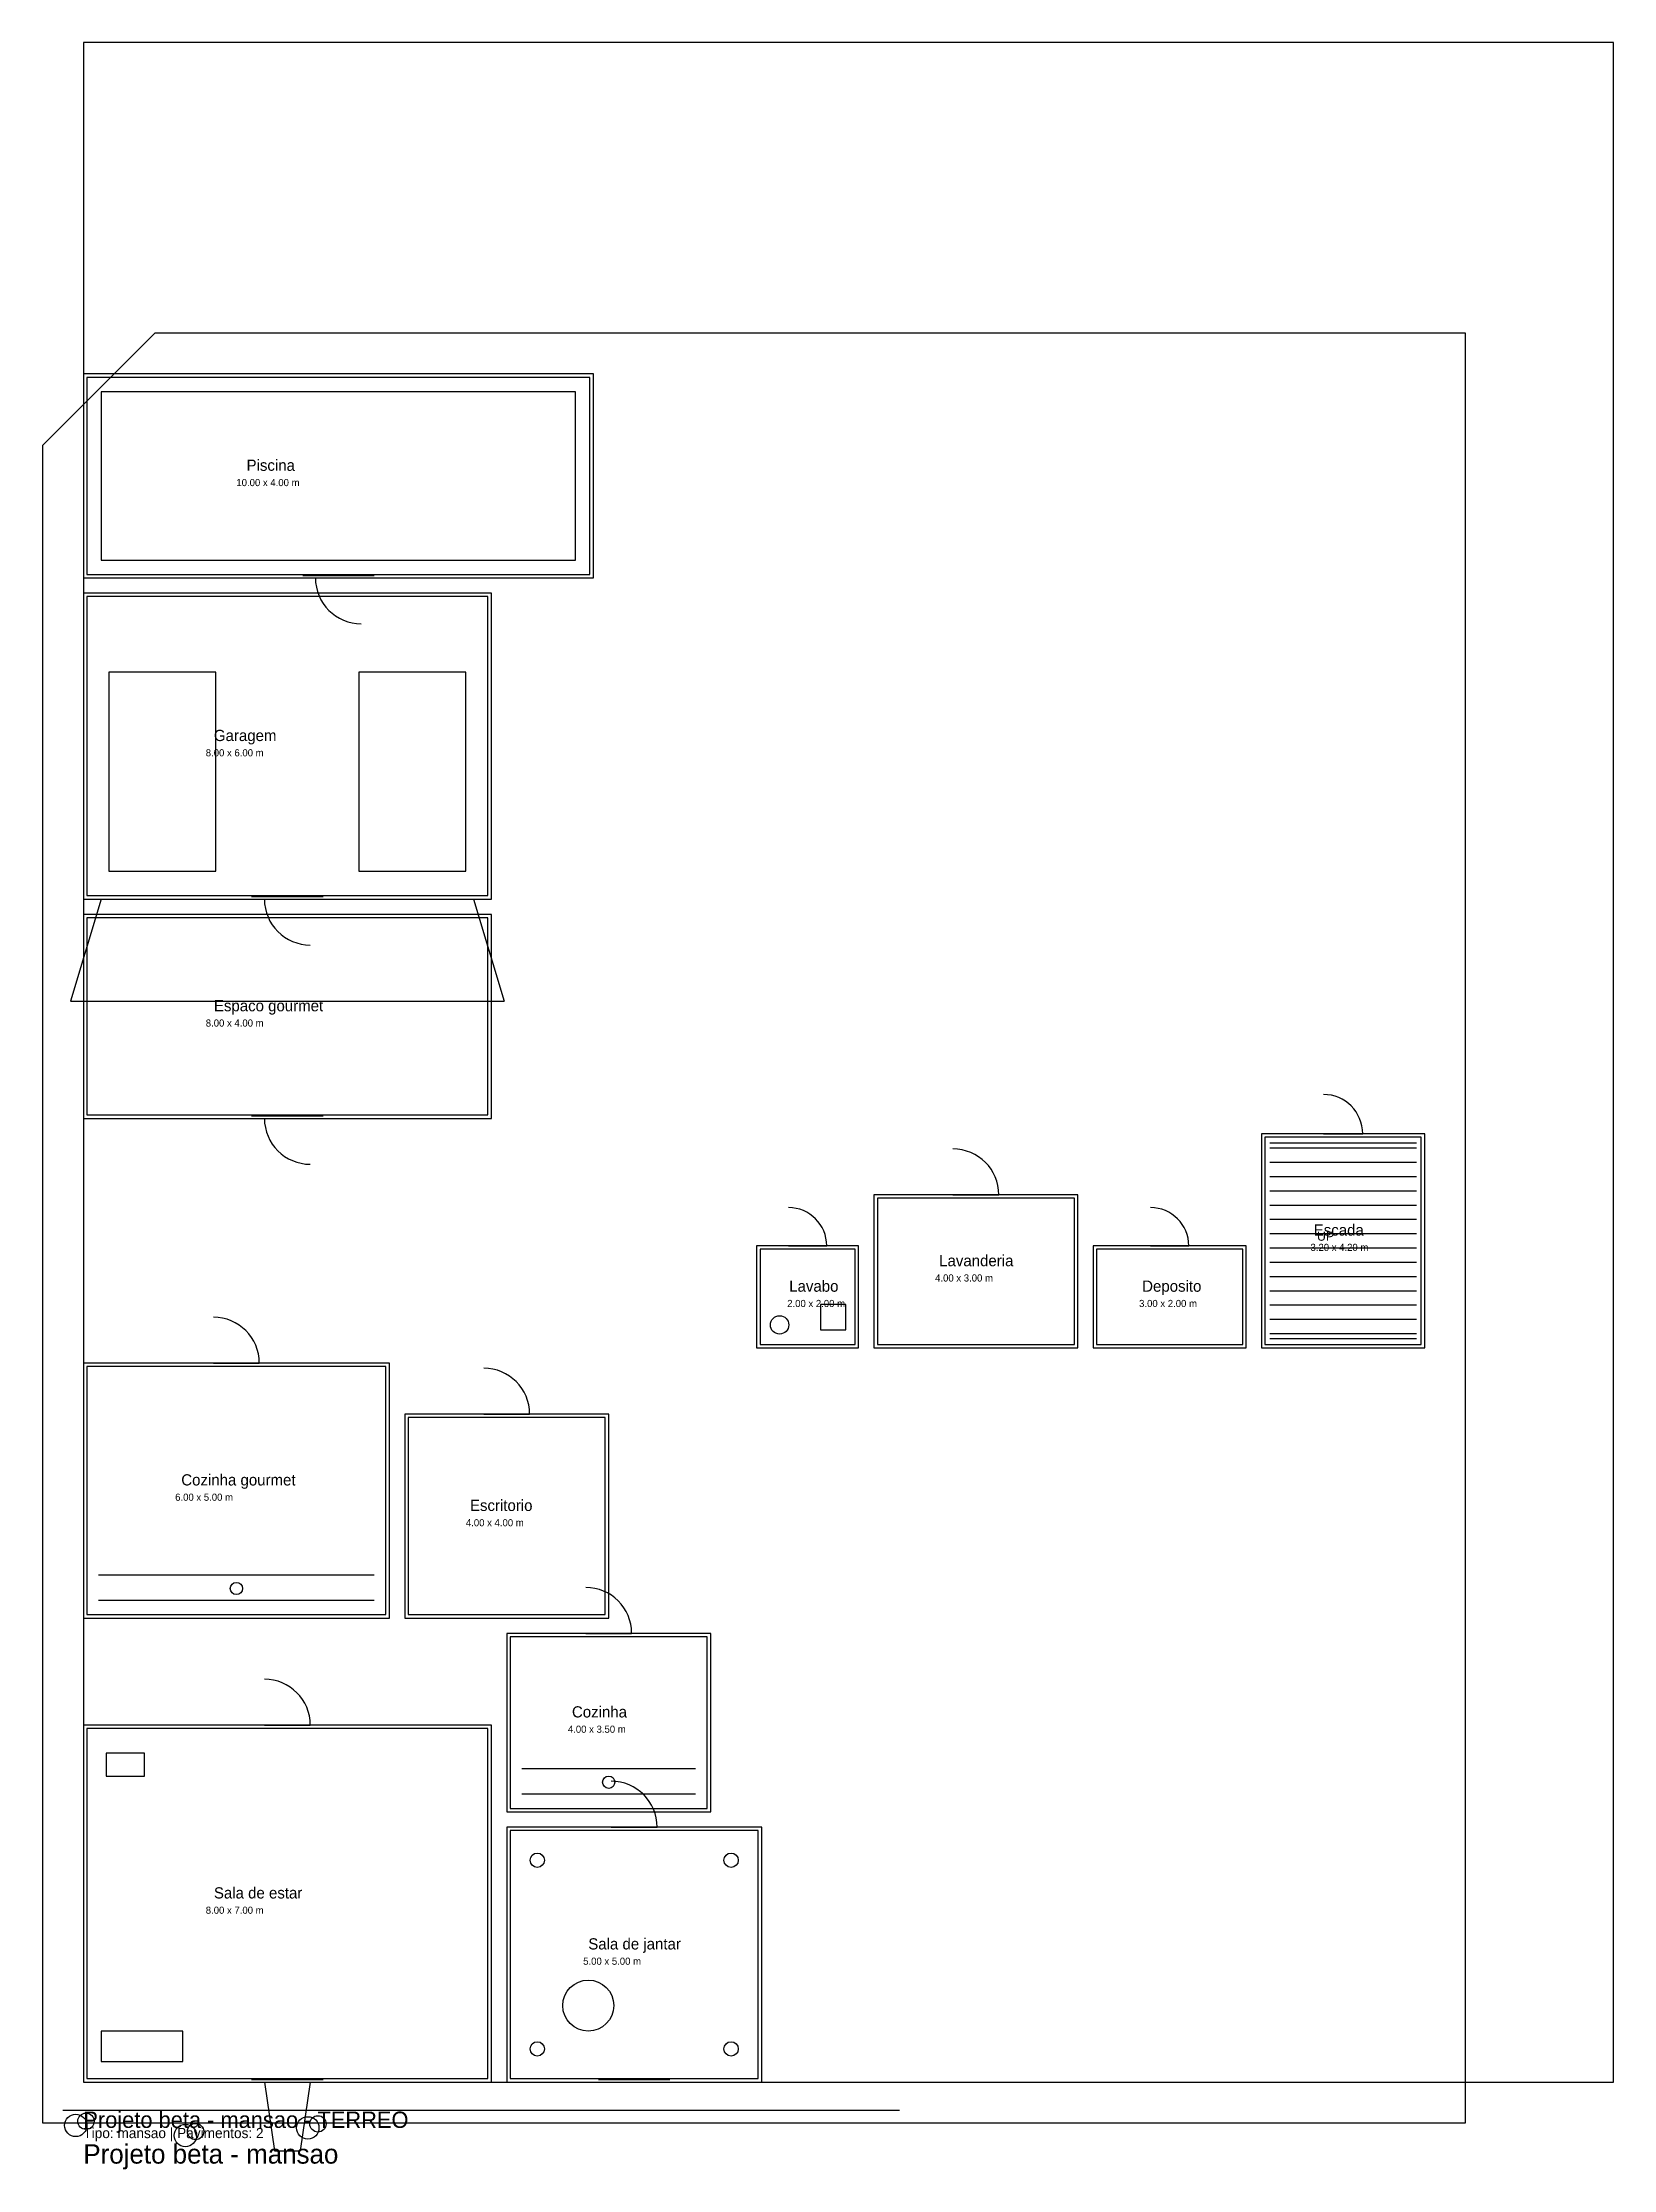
# Model space of a CAD drawing. Extents: x -0.8 to 30, y -1.7 to 84.5.
# Drawn here: x -0.8 to 30, y -1.71 to 40 of the extents above; entities that cross this region are included whole.
import ezdxf

# ---------------------------------------------------------------- set-up
doc = ezdxf.new("R2010")
doc.units = 0

msp = doc.modelspace()

# ---------------------------------------------------------------- texts
at = {"layer": 'STAIRS', "color": 1}
msp.add_text('UP', height=0.18, dxfattribs=at).set_placement((24.188, 16.5))
at = {"layer": 'TEXT', "color": 2}
for s, height, p in [('Piscina', 0.22, (3.2, 31.6)), ('Garagem', 0.22, (2.56, 26.3)), ('Espaco gourmet', 0.22, (2.56, 21)), ('Escada', 0.22, (24.124, 16.6)), ('Lavanderia', 0.22, (16.78, 16)), ('Lavabo', 0.22, (13.84, 15.5)), ('Deposito', 0.22, (20.76, 15.5)), ('Cozinha gourmet', 0.22, (1.92, 11.7)), ('Escritorio', 0.22, (7.58, 11.2)), ('Cozinha', 0.22, (9.58, 7.15)), ('Sala de estar', 0.22, (2.56, 3.6)), ('Sala de jantar', 0.22, (9.9, 2.6)), ('Projeto beta - mansao', 0.38, (0, -1.6))]:
    msp.add_text(s, height=height, dxfattribs=at).set_placement(p)
at = {"layer": 'TEXT', "color": 8}
for s, height, p in [('10.00 x 4.00 m', 0.14, (3, 31.3)), ('8.00 x 6.00 m', 0.14, (2.4, 26)), ('8.00 x 4.00 m', 0.14, (2.4, 20.7)), ('3.20 x 4.20 m', 0.14, (24.06, 16.3)), ('4.00 x 3.00 m', 0.14, (16.7, 15.7)), ('2.00 x 2.00 m', 0.14, (13.8, 15.2)), ('3.00 x 2.00 m', 0.14, (20.7, 15.2)), ('6.00 x 5.00 m', 0.14, (1.8, 11.4)), ('4.00 x 4.00 m', 0.14, (7.5, 10.9)), ('4.00 x 3.50 m', 0.14, (9.5, 6.85)), ('8.00 x 7.00 m', 0.14, (2.4, 3.3)), ('5.00 x 5.00 m', 0.14, (9.8, 2.3)), ('Tipo: mansao | Pavimentos: 2', 0.2, (0, -1.1))]:
    msp.add_text(s, height=height, dxfattribs=at).set_placement(p)
at = {"layer": 'TEXT', "color": 3}
msp.add_text('Projeto beta - mansao - TERREO', height=0.32, dxfattribs=at).set_placement((0, -0.9))

# ---------------------------------------------------------------- linework, layer by layer
at = {"layer": 'DOORS', "color": 1}
for p, q in [((4.55, 29.5), (5.45, 29.5)), ((3.55, 23.2), (4.45, 23.2)), ((3.55, 18.9), (4.45, 18.9)), ((24.316, 18.6), (25.084, 18.6)), ((17.05, 17.4), (17.95, 17.4)), ((13.825, 16.4), (14.575, 16.4)), ((20.925, 16.4), (21.675, 16.4)), ((2.55, 14.1), (3.45, 14.1)), ((7.85, 13.1), (8.75, 13.1)), ((9.85, 8.8), (10.75, 8.8)), ((3.55, 7), (4.45, 7)), ((10.35, 5), (11.25, 5))]:
    msp.add_line(p, q, dxfattribs=at)
at = {"layer": 'DOORS', "color": 6}
for centre, radius, start, end in [((5.45, 29.5), 0.9, 180, 270), ((4.45, 23.2), 0.9, 180, 270), ((24.316, 18.6), 0.768, 0, 90), ((4.45, 18.9), 0.9, 180, 270), ((17.05, 17.4), 0.9, 0, 90), ((13.825, 16.4), 0.75, 0, 90), ((20.925, 16.4), 0.75, 0, 90), ((2.55, 14.1), 0.9, 0, 90), ((7.85, 13.1), 0.9, 0, 90), ((9.85, 8.8), 0.9, 0, 90), ((3.55, 7), 0.9, 0, 90), ((10.35, 5), 0.9, 0, 90)]:
    msp.add_arc(centre, radius, start, end, dxfattribs=at)
at = {"layer": 'FIXTURES', "color": 4}
for p, q in [((14.95, 15.25), (14.45, 15.25)), ((14.45, 15.25), (14.45, 14.75)), ((14.95, 14.75), (14.95, 15.25)), ((14.45, 14.75), (14.95, 14.75))]:
    msp.add_line(p, q, dxfattribs=at)
at = {"layer": 'FIXTURES', "color": 3}
for p, q in [((0.3, 9.95), (5.7, 9.95)), ((0.3, 9.45), (5.7, 9.45)), ((8.6, 6.15), (12, 6.15)), ((8.6, 5.65), (12, 5.65))]:
    msp.add_line(p, q, dxfattribs=at)
at = {"layer": 'FIXTURES', "color": 2}
msp.add_circle((13.65, 14.85), 0.18, dxfattribs=at)
at = {"layer": 'FIXTURES', "color": 1}
for centre in [(3, 9.68), (10.3, 5.88)]:
    msp.add_circle(centre, 0.12, dxfattribs=at)
at = {"layer": 'FURNITURE', "color": 5}
for p, q in [((2.6, 27.65), (0.5, 27.65)), ((0.5, 27.65), (0.5, 23.75)), ((2.6, 23.75), (2.6, 27.65)), ((7.5, 27.65), (5.4, 27.65)), ((5.4, 27.65), (5.4, 23.75)), ((7.5, 23.75), (7.5, 27.65)), ((0.5, 23.75), (2.6, 23.75)), ((5.4, 23.75), (7.5, 23.75))]:
    msp.add_line(p, q, dxfattribs=at)
at = {"layer": 'FURNITURE', "color": 6}
for p, q in [((1.2, 6.45), (0.45, 6.45)), ((0.45, 6.45), (0.45, 6)), ((1.2, 6), (1.2, 6.45)), ((0.45, 6), (1.2, 6)), ((1.95, 1), (0.35, 1)), ((0.35, 1), (0.35, 0.4)), ((1.95, 0.4), (1.95, 1)), ((0.35, 0.4), (1.95, 0.4))]:
    msp.add_line(p, q, dxfattribs=at)
at = {"layer": 'FURNITURE', "color": 2}
for centre, radius in [((8.9, 4.35), 0.14), ((12.7, 4.35), 0.14), ((9.9, 1.5), 0.5), ((8.9, 0.65), 0.14), ((12.7, 0.65), 0.14)]:
    msp.add_circle(centre, radius, dxfattribs=at)
at = {"layer": 'GUIDES', "color": 9}
msp.add_line((-0.4, -0.55), (16, -0.55), dxfattribs=at)
at = {"layer": 'LANDSCAPE', "color": 4}
for p, q in [((9.65, 33.15), (0.35, 33.15)), ((0.35, 33.15), (0.35, 29.85)), ((9.65, 29.85), (9.65, 33.15)), ((0.35, 29.85), (9.65, 29.85))]:
    msp.add_line(p, q, dxfattribs=at)
at = {"layer": 'LANDSCAPE', "color": 2}
for p, q in [((0.35, 23.2), (-0.25, 21.2)), ((7.65, 23.2), (8.25, 21.2)), ((-0.25, 21.2), (8.25, 21.2))]:
    msp.add_line(p, q, dxfattribs=at)
at = {"layer": 'LANDSCAPE', "color": 3}
for p, q in [((3.55, 0), (3.75, -1.35)), ((4.45, 0), (4.25, -1.35)), ((3.75, -1.35), (4.25, -1.35))]:
    msp.add_line(p, q, dxfattribs=at)
for centre, radius in [((-0.15, -0.85), 0.22), ((0.05, -0.77), 0.16), ((2, -1.05), 0.22), ((2.2, -0.97), 0.16), ((4.4, -0.9), 0.22), ((4.6, -0.82), 0.16)]:
    msp.add_circle(centre, radius, dxfattribs=at)
at = {"layer": 'OUTLINE', "color": 3}
for p, q in [((1.4, 34.3), (-0.8, 32.1)), ((27.1, 34.3), (1.4, 34.3)), ((27.1, -0.8), (27.1, 34.3)), ((-0.8, 32.1), (-0.8, -0.8)), ((-0.8, -0.8), (27.1, -0.8))]:
    msp.add_line(p, q, dxfattribs=at)
at = {"layer": 'PLOT', "color": 8}
for p, q in [((30, 40), (0, 40)), ((0, 40), (0, 0)), ((30, 0), (30, 40)), ((0, 0), (30, 0))]:
    msp.add_line(p, q, dxfattribs=at)
at = {"layer": 'STAIRS', "color": 4}
for p, q in [((23.26, 18.42), (26.14, 18.42)), ((23.26, 18.32), (26.14, 18.32)), ((23.26, 18.04), (26.14, 18.04)), ((23.26, 17.76), (26.14, 17.76)), ((23.26, 17.48), (26.14, 17.48)), ((23.26, 17.2), (26.14, 17.2)), ((23.26, 16.92), (26.14, 16.92)), ((23.26, 16.64), (26.14, 16.64)), ((23.26, 16.36), (26.14, 16.36)), ((23.26, 16.08), (26.14, 16.08)), ((23.26, 15.8), (26.14, 15.8)), ((23.26, 15.52), (26.14, 15.52)), ((23.26, 15.24), (26.14, 15.24)), ((23.26, 14.96), (26.14, 14.96)), ((23.26, 14.68), (26.14, 14.68)), ((23.26, 14.58), (26.14, 14.58))]:
    msp.add_line(p, q, dxfattribs=at)
at = {"layer": 'WALLS', "color": 7}
for p, q in [((10, 33.5), (0, 33.5)), ((0, 33.5), (0, 29.5)), ((10, 29.5), (10, 33.5)), ((0, 29.5), (10, 29.5)), ((8, 29.2), (0, 29.2)), ((0, 29.2), (0, 23.2)), ((8, 23.2), (8, 29.2)), ((0, 23.2), (8, 23.2)), ((8, 22.9), (0, 22.9)), ((0, 22.9), (0, 18.9)), ((8, 18.9), (8, 22.9)), ((0, 18.9), (8, 18.9)), ((26.3, 18.6), (23.1, 18.6)), ((23.1, 18.6), (23.1, 14.4)), ((26.3, 14.4), (26.3, 18.6)), ((19.5, 17.4), (15.5, 17.4)), ((15.5, 17.4), (15.5, 14.4)), ((19.5, 14.4), (19.5, 17.4)), ((15.2, 16.4), (13.2, 16.4)), ((13.2, 16.4), (13.2, 14.4)), ((15.2, 14.4), (15.2, 16.4)), ((22.8, 16.4), (19.8, 16.4)), ((19.8, 16.4), (19.8, 14.4)), ((22.8, 14.4), (22.8, 16.4)), ((13.2, 14.4), (15.2, 14.4)), ((15.5, 14.4), (19.5, 14.4)), ((19.8, 14.4), (22.8, 14.4)), ((23.1, 14.4), (26.3, 14.4)), ((6, 14.1), (0, 14.1)), ((0, 14.1), (0, 9.1)), ((6, 9.1), (6, 14.1)), ((10.3, 13.1), (6.3, 13.1)), ((6.3, 13.1), (6.3, 9.1)), ((10.3, 9.1), (10.3, 13.1)), ((0, 9.1), (6, 9.1)), ((6.3, 9.1), (10.3, 9.1)), ((12.3, 8.8), (8.3, 8.8)), ((8.3, 8.8), (8.3, 5.3)), ((12.3, 5.3), (12.3, 8.8)), ((8, 7), (0, 7)), ((0, 7), (0, 0)), ((8, 0), (8, 7)), ((8.3, 5.3), (12.3, 5.3)), ((13.3, 5), (8.3, 5)), ((8.3, 5), (8.3, 0)), ((13.3, 0), (13.3, 5)), ((0, 0), (8, 0)), ((8.3, 0), (13.3, 0))]:
    msp.add_line(p, q, dxfattribs=at)
at = {"layer": 'WALLS_INNER', "color": 8}
for p, q in [((9.932, 33.432), (0.068, 33.432)), ((0.068, 33.432), (0.068, 29.568)), ((9.932, 29.568), (9.932, 33.432)), ((0.068, 29.568), (9.932, 29.568)), ((7.933, 29.133), (0.068, 29.133)), ((0.068, 29.133), (0.068, 23.268)), ((7.933, 23.268), (7.933, 29.133)), ((0.068, 23.268), (7.933, 23.268)), ((7.933, 22.833), (0.068, 22.833)), ((0.068, 22.833), (0.068, 18.968)), ((7.933, 18.968), (7.933, 22.833)), ((0.068, 18.968), (7.933, 18.968)), ((26.233, 18.533), (23.168, 18.533)), ((23.168, 18.533), (23.168, 14.468)), ((26.233, 14.468), (26.233, 18.533)), ((19.433, 17.333), (15.568, 17.333)), ((15.568, 17.333), (15.568, 14.468)), ((19.433, 14.468), (19.433, 17.333)), ((15.132, 16.333), (13.268, 16.333)), ((13.268, 16.333), (13.268, 14.468)), ((15.132, 14.468), (15.132, 16.333)), ((22.733, 16.333), (19.867, 16.333)), ((19.867, 16.333), (19.867, 14.468)), ((22.733, 14.468), (22.733, 16.333)), ((13.268, 14.468), (15.132, 14.468)), ((15.568, 14.468), (19.433, 14.468)), ((19.867, 14.468), (22.733, 14.468)), ((23.168, 14.468), (26.233, 14.468)), ((5.933, 14.033), (0.068, 14.033)), ((0.068, 14.033), (0.068, 9.168)), ((5.933, 9.168), (5.933, 14.033)), ((10.232, 13.033), (6.367, 13.033)), ((6.367, 13.033), (6.367, 9.168)), ((10.232, 9.168), (10.232, 13.033)), ((0.068, 9.168), (5.933, 9.168)), ((6.367, 9.168), (10.232, 9.168)), ((12.232, 8.732), (8.368, 8.732)), ((8.368, 8.732), (8.368, 5.367)), ((12.232, 5.367), (12.232, 8.732)), ((7.933, 6.933), (0.068, 6.933)), ((0.068, 6.933), (0.068, 0.068)), ((7.933, 0.068), (7.933, 6.933)), ((8.368, 5.367), (12.232, 5.367)), ((13.232, 4.933), (8.368, 4.933)), ((8.368, 4.933), (8.368, 0.068)), ((13.232, 0.068), (13.232, 4.933)), ((0.068, 0.068), (7.933, 0.068)), ((8.368, 0.068), (13.232, 0.068))]:
    msp.add_line(p, q, dxfattribs=at)
at = {"layer": 'WINDOWS', "color": 5}
for p, q in [((4.3, 29.55), (5.7, 29.55)), ((3.3, 23.25), (4.7, 23.25)), ((3.3, 18.95), (4.7, 18.95)), ((3.3, 0.05), (4.7, 0.05)), ((10.1, 0.05), (11.5, 0.05))]:
    msp.add_line(p, q, dxfattribs=at)

msp.set_redraw_order([(e.dxf.handle, doc.entitydb.next_handle()) for e in msp.query("TEXT MTEXT ATTDEF DIMENSION ARC_DIMENSION")])  # texts and dimensions are drawn at this point

doc.saveas('drawing.dxf')
